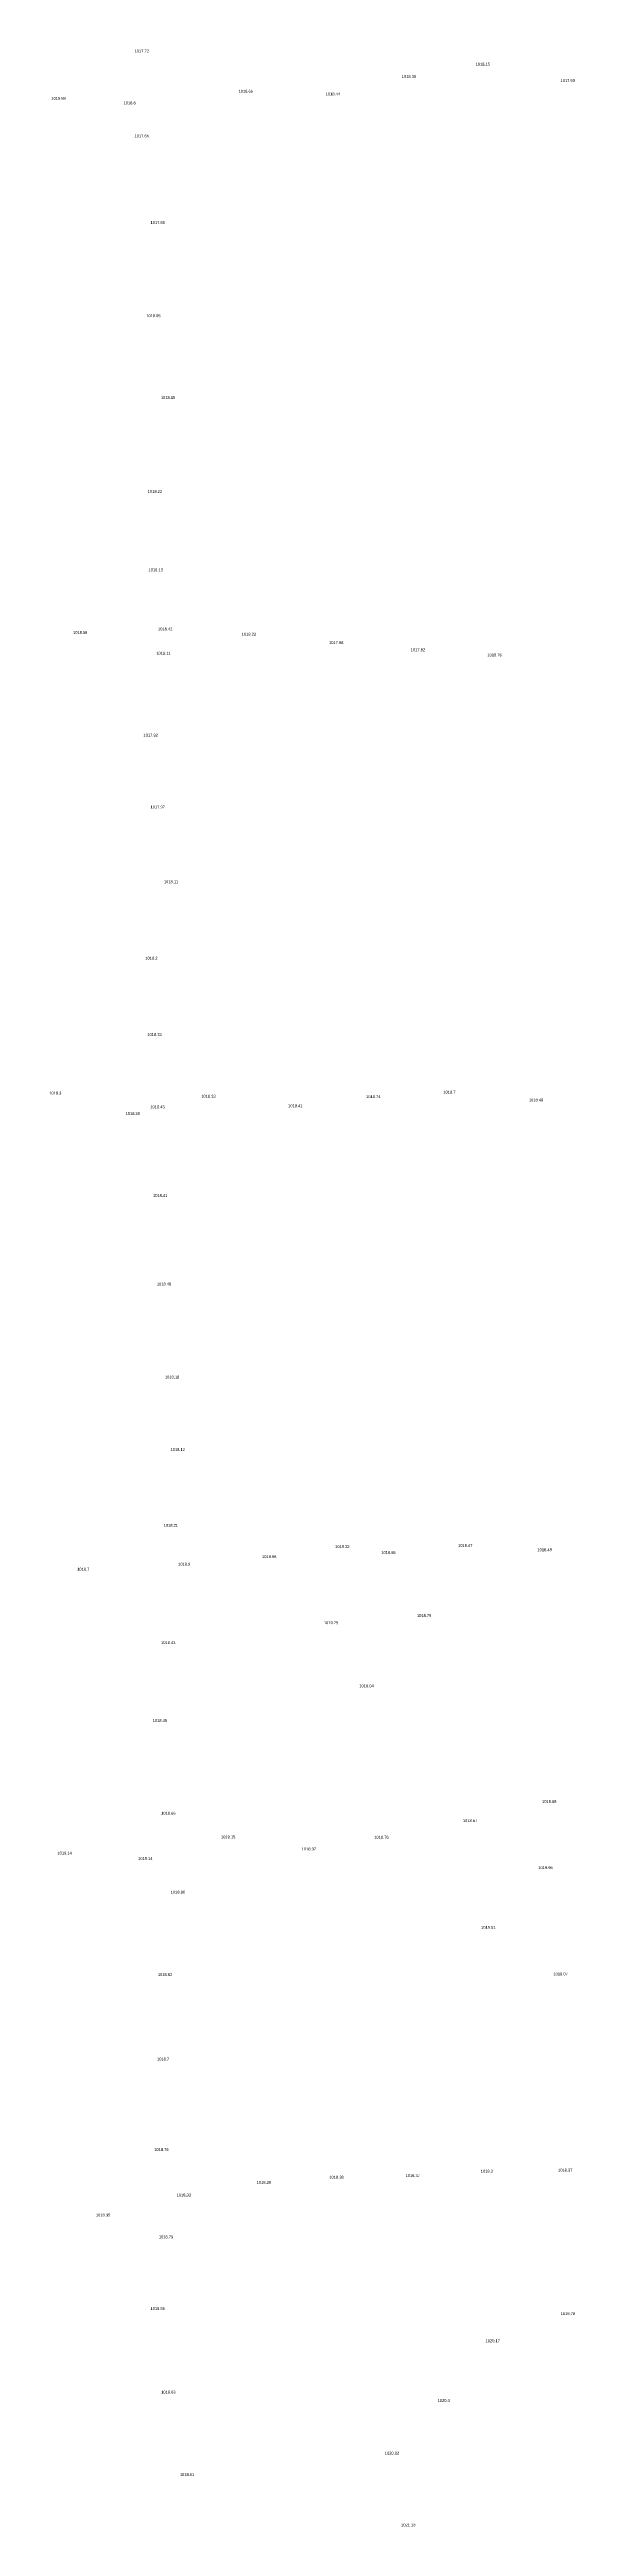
# Model space of a CAD drawing. Header units: inches. Extents: x 628884 to 629912, y 4519174 to 4520145.
# Drawn here: x 629390.8 to 629427.2, y 4519634.3 to 4519806 of the extents above; entities that cross this region are included whole.
import ezdxf

# ---------------------------------------------------------------- set-up
doc = ezdxf.new("R2010")
doc.units = ezdxf.units.IN
doc.header["$MEASUREMENT"] = 0

msp = doc.modelspace()

# ---------------------------------------------------------------- texts
for s, p in [('1017.72', (629396.66, 4519805.77, 1017.72)), ('1018.15', (629420.32, 4519804.86, 1018.15)), ('1018.88', (629390.88, 4519802.49, 1018.88)), ('1018.66', (629403.87, 4519802.98, 1018.66)), ('1018.44', (629409.92, 4519802.79, 1018.44)), ('1018.36', (629415.2, 4519804, 1018.36)), ('1017.93', (629426.21, 4519803.72, 1017.93)), ('1018.8', (629395.89, 4519802.17, 1018.8)), ('1017.66', (629396.65, 4519799.88, 1017.66)), ('1017.85', (629397.76, 4519793.88, 1017.85)), ('1018.05', (629397.46, 4519787.42, 1018.05)), ('1018.16', (629398.48, 4519781.75, 1018.16)), ('1018.22', (629397.57, 4519775.24, 1018.22)), ('1018.13', (629397.62, 4519769.8, 1018.13)), ('1018.59', (629392.38, 4519765.46, 1018.59)), ('1018.42', (629398.28, 4519765.7, 1018.42)), ('1018.22', (629404.09, 4519765.34, 1018.22)), ('1017.98', (629410.15, 4519764.76, 1017.98)), ('1018.11', (629398.16, 4519764.02, 1018.11)), ('1017.82', (629415.82, 4519764.26, 1017.82)), ('1018.76', (629421.14, 4519763.9, 1018.76)), ('1017.92', (629397.27, 4519758.34, 1017.92)), ('1017.97', (629397.76, 4519753.36, 1017.97)), ('1018.11', (629398.69, 4519748.18, 1018.11)), ('1018.2', (629397.4, 4519742.88, 1018.2)), ('1018.33', (629397.54, 4519737.59, 1018.33)), ('1018.3', (629390.73, 4519733.53, 1018.3)), ('1018.28', (629396.03, 4519732.11, 1018.28)), ('1018.43', (629397.75, 4519732.57, 1018.43)), ('1018.33', (629401.28, 4519733.31, 1018.33)), ('1018.41', (629407.31, 4519732.65, 1018.41)), ('1018.74', (629412.72, 4519733.28, 1018.74)), ('1018.7', (629418.08, 4519733.59, 1018.7)), ('1018.49', (629424.02, 4519733.05, 1018.49)), ('1018.41', (629397.93, 4519726.43, 1018.41)), ('1018.48', (629398.2, 4519720.29, 1018.48)), ('1018.18', (629398.76, 4519713.84, 1018.18)), ('1018.12', (629399.15, 4519708.82, 1018.12)), ('1018.21', (629398.67, 4519703.56, 1018.21)), ('1018.98', (629405.5, 4519701.39, 1018.98)), ('1019.32', (629410.57, 4519702.09, 1019.32)), ('1018.65', (629413.78, 4519701.68, 1018.65)), ('1018.47', (629419.1, 4519702.17, 1018.47)), ('1018.48', (629424.61, 4519701.87, 1018.48)), ('1018.7', (629392.67, 4519700.52, 1018.7)), ('1018.9', (629399.67, 4519700.87, 1018.9)), ('1019.29', (629409.79, 4519696.81, 1019.29)), ('1018.79', (629416.25, 4519697.31, 1018.79)), ('1018.43', (629398.49, 4519695.43, 1018.43)), ('1019.04', (629412.25, 4519692.43, 1019.04)), ('1018.45', (629397.91, 4519690.03, 1018.45)), ('1018.68', (629424.93, 4519684.42, 1018.68)), ('1018.66', (629398.5, 4519683.6, 1018.66)), ('1018.67', (629419.44, 4519683.09, 1018.67)), ('1019.14', (629391.3, 4519680.84, 1019.14)), ('1019.14', (629396.9, 4519680.46, 1019.14)), ('1019.15', (629402.65, 4519681.96, 1019.15)), ('1018.97', (629408.25, 4519681.12, 1018.97)), ('1018.76', (629413.29, 4519681.94, 1018.76)), ('1019.96', (629424.67, 4519679.83, 1019.96)), ('1018.86', (629399.16, 4519678.13, 1018.86)), ('1019.51', (629420.7, 4519675.69, 1019.51)), ('1018.82', (629398.27, 4519672.42, 1018.82)), ('1019.07', (629425.72, 4519672.46, 1019.07)), ('1018.7', (629398.21, 4519666.56, 1018.7)), ('1018.76', (629398.02, 4519660.29, 1018.76)), ('1018.38', (629410.17, 4519658.37, 1018.38)), ('1018.37', (629415.46, 4519658.48, 1018.37)), ('1018.3', (629420.68, 4519658.79, 1018.3)), ('1018.37', (629426.04, 4519658.86, 1018.37)), ('1018.33', (629399.57, 4519657.13, 1018.33)), ('1018.38', (629405.13, 4519658.01, 1018.38)), ('1018.35', (629393.97, 4519655.75, 1018.35)), ('1018.79', (629398.34, 4519654.23, 1018.79)), ('1018.86', (629397.76, 4519649.26, 1018.86)), ('1019.78', (629426.23, 4519648.91, 1019.78)), ('1020.17', (629421.01, 4519647.03, 1020.17)), ('1018.63', (629398.5, 4519643.47, 1018.63)), ('1020.4', (629417.68, 4519642.89, 1020.4)), ('1020.92', (629414.02, 4519639.24, 1020.92)), ('1018.51', (629399.8, 4519637.76, 1018.51)), ('1021.13', (629415.15, 4519634.26, 1021.13))]:
    msp.add_text(s, height=0.2).set_placement(p)

doc.saveas('drawing.dxf')
